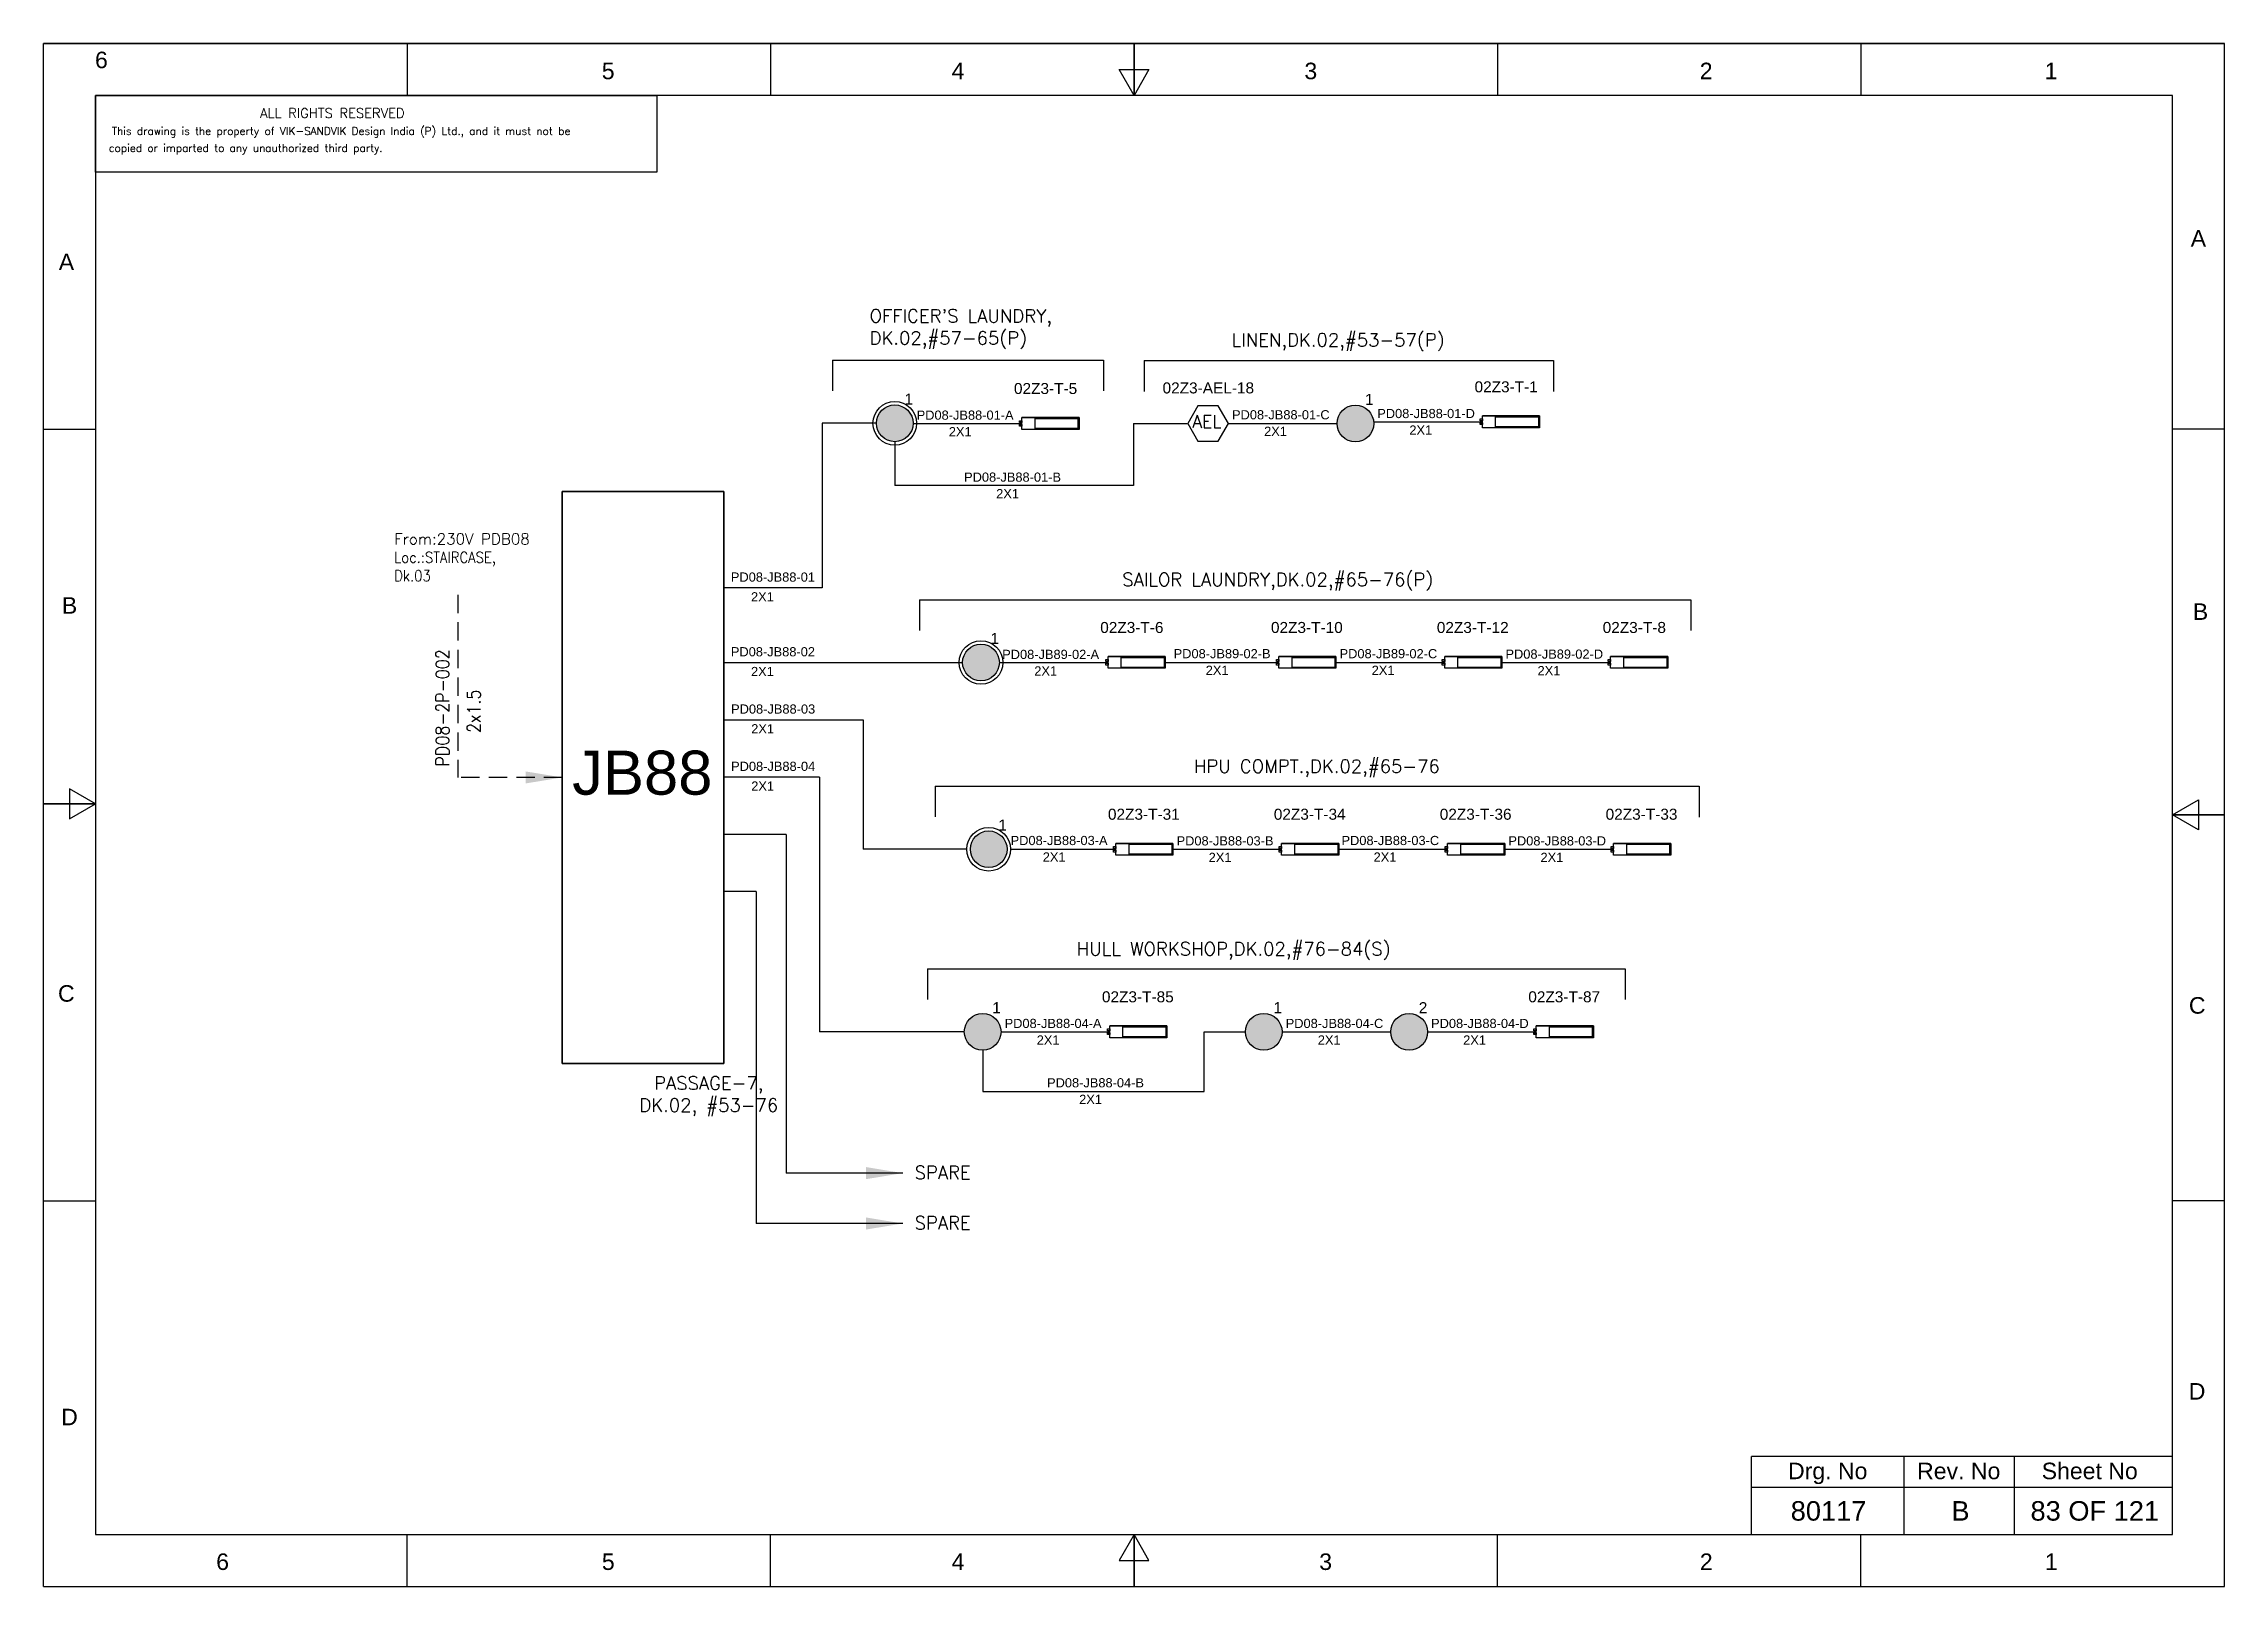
# Model space of a CAD drawing. Header units: inches. Extents: x -3311 to 1429, y -713 to 2436.
# Drawn here: x -2979.2 to -2682.2, y -152.6 to 57.4 of the extents above; entities that cross this region are included whole.
import ezdxf
from ezdxf.enums import TextEntityAlignment as Align

# ---------------------------------------------------------------- set-up
doc = ezdxf.new("R2010")
doc.units = ezdxf.units.IN
doc.linetypes.add('HIDDEN', pattern=[0.375, 0.25, -0.125])
doc.linetypes.add('SOLID', pattern=[0])
for name, color, linetype, lineweight in [('ELEC_TXT-025', 1, 'Continuous', 25), ('HEL-025', 1, 'Continuous', 25), ('HEL-035', 2, 'Continuous', 35)]:
    doc.layers.add(name, color=color, linetype=linetype, lineweight=lineweight)
doc.layers.add('LINE', color=3, linetype='SOLID')
doc.styles.add('_NORMAL', font='arial.ttf')
doc.styles.add('ROMANS', font='simplex.shx', dxfattribs={"width": 0.88})
doc.styles.get("Standard").update_dxf_attribs({"font": 'arial.ttf'})
doc.dimstyles.get("Standard").update_dxf_attribs({"dimtxt": 0.18, "dimasz": 0.18, "dimexe": 0.18, "dimexo": 0.0625, "dimgap": 0.09, "dimtad": 0, "dimtih": 1, "dimtoh": 1, "dimdec": 4, "dimzin": 0, "dimdsep": 46, "dimtxsty": 'Standard', "dimcen": 0.09, "dimadec": 0, "dimazin": 0, "dimtfac": 1, "dimtdec": 4, "dimtofl": 0, "dimtmove": 0, "dimatfit": 3, "dimfxl": 1, "dimtolj": 1, "dimtzin": 0, "dimarcsym": 0})

msp = doc.modelspace()

# ---------------------------------------------------------------- texts
at = {"color": 7}
for s, p in [('PD08-JB88-01-A', (-2860.32, 6.22, -0.03)), ('PD08-JB88-01-C', (-2817.37, 6.27)), ('PD08-JB88-01-D', (-2797.59, 6.44, -0.03)), ('2X1', (-2855.94, 3.96, -0.03)), ('2X1', (-2813, 4.02)), ('2X1', (-2793.22, 4.19, -0.03)), ('PD08-JB88-01-B', (-2853.86, -2.22, -0.03)), ('2X1', (-2849.49, -4.47, -0.03)), ('PD08-JB88-01', (-2885.62, -15.83)), ('2X1', (-2882.88, -18.52)), ('PD08-JB88-02', (-2885.62, -26)), ('PD08-JB89-02-A', (-2848.67, -26.36, -0.03)), ('PD08-JB89-02-B', (-2825.32, -26.26, -0.03)), ('PD08-JB89-02-C', (-2802.72, -26.26, -0.03)), ('PD08-JB89-02-D', (-2780.13, -26.32, -0.05)), ('2X1', (-2882.88, -28.69)), ('2X1', (-2844.3, -28.61, -0.03)), ('2X1', (-2820.95, -28.52, -0.03)), ('2X1', (-2798.35, -28.52, -0.03)), ('2X1', (-2775.76, -28.57, -0.05)), ('PD08-JB88-03', (-2885.59, -33.8)), ('2X1', (-2882.85, -36.49)), ('PD08-JB88-04', (-2885.59, -41.6)), ('2X1', (-2882.85, -44.29)), ('PD08-JB88-03-A', (-2847.52, -51.7)), ('PD08-JB88-03-B', (-2824.92, -51.75, -0.03)), ('PD08-JB88-03-C', (-2802.46, -51.7, -0.03)), ('PD08-JB88-03-D', (-2779.73, -51.75, -0.03)), ('2X1', (-2843.15, -53.95)), ('2X1', (-2820.55, -54, -0.03)), ('2X1', (-2798.09, -53.95)), ('2X1', (-2775.36, -54, -0.03)), ('PD08-JB88-04-A', (-2848.34, -76.61, -0.03)), ('PD08-JB88-04-C', (-2810.06, -76.61, -0.03)), ('PD08-JB88-04-D', (-2790.26, -76.61, -0.03)), ('2X1', (-2843.97, -78.87, -0.03)), ('2X1', (-2805.69, -78.87, -0.03)), ('2X1', (-2785.89, -78.87, -0.03)), ('PD08-JB88-04-B', (-2842.56, -84.69)), ('2X1', (-2838.19, -86.95))]:
    msp.add_text(s, height=1.25, dxfattribs=at).set_placement(p)
at = {"color": 7, "lineweight": 30}
msp.add_text('JB88 ', height=6, dxfattribs=at).set_placement((-2896.52, -41.84), align=Align.MIDDLE_CENTER)
at = {"color": 7}
for s, height, p in [('Drg. No', 2.246, (-2736.24, -136.92)), ('Rev. No', 2.246, (-2718.4, -136.92)), ('Sheet No', 2.246, (-2700.56, -136.92)), ('80117', 2.653, (-2736.13, -142.36)), ('B', 2.65, (-2718.16, -142.36)), ('83 OF 121', 2.653, (-2699.87, -142.36))]:
    msp.add_text(s, height=height, dxfattribs=at).set_placement(p, align=Align.MIDDLE_CENTER)
at = {"color": 7, "char_height": 1.8, "attachment_point": 1, "style": '_NORMAL'}
for s, insert, width in [("{\\Fromans|c0;\\C2;OFFICER'S LAUNDRY,\\PDK.02,#57-65(P)}", (-2866.73, 21.25, 0.22), 52.0451), ('{\\Fromans|c0;\\C2;LINEN,DK.02,#53-57(P)}', (-2817.43, 17.98, 0.22), 74.1776), ('{\\Fromans|c0;\\C2;SAILOR LAUNDRY,DK.02,#65-76(P)}', (-2832.32, -14.64, 0.19), 52.0451), ('{\\Fromans|c0;\\C2;HPU COMPT.,DK.02,#65-76}', (-2822.56, -40.07, 0.22), 74.1776), ('{\\Fromans|c0;\\C2;HULL WORKSHOP,DK.02,#76-84(S)}', (-2838.52, -64.94, 0.22), 74.1776), ('{\\Fromans|c0;\\C2;SPARE}', (-2860.59, -95.38), 8.1658), ('{\\Fromans|c0;\\C2;SPARE}', (-2860.59, -102.23), 8.1658)]:
    msp.add_mtext(s, dxfattribs=dict(at, insert=insert, width=width))
at = {"color": 7, "insert": (-2931.47, -9.27), "char_height": 1.5, "width": 36.8884, "attachment_point": 1}
msp.add_mtext('{\\Fromans|c0;\\C2;From:230V PDB08 \\P\\Fsimplex|c0;\\W0.88;Loc.:STAIRCASE,      \\PDk.03}', dxfattribs=at)
at = {"color": 7, "insert": (-2925.79, -41), "char_height": 1.8, "width": 17.1296, "attachment_point": 1, "rotation": 90, "style": '_NORMAL'}
msp.add_mtext('{\\Fromans|c0;\\W0.88;PD08-2P-002}', dxfattribs=at)
at = {"color": 7, "insert": (-2921.52, -36.43), "char_height": 1.8, "attachment_point": 1, "rotation": 90, "style": '_NORMAL'}
msp.add_mtext('{\\Fsimplex|c0;\\W0.88;2x1.5}', dxfattribs=at)
at = {"color": 7, "insert": (-2898.08, -83.2), "char_height": 1.8, "attachment_point": 1, "style": '_NORMAL'}
msp.add_mtext('\\pxqc;{\\Fromans|c0;\\C2;PASSAGE-7, \\PDK.02, #53-76}', dxfattribs=at)

# ---------------------------------------------------------------- blocks, each defined once
blk = doc.blocks.new('fr')
at = {"color": 7, "linetype": 'Continuous'}
for p, q in [((33763.99, 4500.4), (33466.99, 4500.4)), ((33466.99, 4500.4), (33763.99, 4500.4)), ((33466.99, 4290.33), (33466.99, 4500.4)), ((33516.49, 4500.4), (33516.49, 4493.33)), ((33565.99, 4500.4), (33565.99, 4493.33)), ((33615.49, 4500.4), (33615.49, 4493.33)), ((33615.49, 4493.33), (33615.49, 4500.4)), ((33615.49, 4500.4), (33615.49, 4493.33)), ((33664.99, 4500.4), (33664.99, 4493.33)), ((33714.49, 4500.4), (33714.49, 4493.33)), ((33763.99, 4290.33), (33763.99, 4500.4)), ((33763.99, 4290.33), (33763.99, 4500.4)), ((33615.49, 4493.33), (33613.45, 4496.87)), ((33613.45, 4496.87), (33617.53, 4496.87)), ((33617.53, 4496.87), (33615.49, 4493.33)), ((33756.92, 4493.33), (33474.06, 4493.33)), ((33474.06, 4493.33), (33474.06, 4297.41)), ((33756.92, 4297.41), (33756.92, 4493.33)), ((33466.99, 4447.89), (33474.06, 4447.89)), ((33763.99, 4447.89), (33756.92, 4447.89)), ((33474.06, 4396.87), (33470.53, 4398.91)), ((33470.53, 4398.91), (33470.53, 4394.83)), ((33466.99, 4396.87), (33474.06, 4396.87)), ((33474.06, 4396.87), (33466.99, 4396.87)), ((33466.99, 4396.87), (33474.06, 4396.87)), ((33470.53, 4394.83), (33474.06, 4396.87)), ((33756.92, 4395.37), (33760.45, 4397.41)), ((33760.45, 4397.41), (33760.45, 4393.33)), ((33763.99, 4395.37), (33756.92, 4395.37)), ((33760.45, 4393.33), (33756.92, 4395.37)), ((33756.92, 4395.37), (33763.99, 4395.37)), ((33763.99, 4395.37), (33756.92, 4395.37)), ((33466.99, 4342.85), (33474.06, 4342.85)), ((33763.99, 4342.85), (33756.92, 4342.85)), ((33474.06, 4297.41), (33756.92, 4297.41)), ((33516.49, 4290.33), (33516.49, 4297.41)), ((33565.99, 4290.33), (33565.99, 4297.41)), ((33615.49, 4297.41), (33613.45, 4293.87)), ((33615.49, 4290.33), (33615.49, 4297.41)), ((33617.53, 4293.87), (33615.49, 4297.41)), ((33615.49, 4297.41), (33615.49, 4290.33)), ((33615.49, 4290.33), (33615.49, 4297.41)), ((33664.99, 4290.33), (33664.99, 4297.41)), ((33714.49, 4290.33), (33714.49, 4297.41)), ((33613.45, 4293.87), (33617.53, 4293.87)), ((33466.99, 4290.33), (33763.99, 4290.33)), ((33466.99, 4290.33), (33763.99, 4290.33))]:
    blk.add_line(p, q, dxfattribs=at)
at = {"color": 7, "style": '_NORMAL'}
for s, p in [('6', (33474.86, 4498.18)), ('5', (33543.88, 4496.68)), ('4', (33591.52, 4496.68)), ('3', (33639.57, 4496.68)), ('2', (33693.41, 4496.68)), ('1', (33740.39, 4496.68)), ('A', (33760.45, 4473.88)), ('A', (33470.1, 4470.68)), ('B', (33470.52, 4423.9)), ('B', (33760.74, 4423.06)), ('C', (33470.08, 4371.07)), ('C', (33760.29, 4369.44)), ('D', (33760.27, 4316.89)), ('D', (33470.51, 4313.39)), ('6', (33491.37, 4293.69)), ('5', (33543.89, 4293.69)), ('4', (33591.53, 4293.69)), ('3', (33641.59, 4293.69)), ('2', (33693.43, 4293.69)), ('1', (33740.41, 4293.69))]:
    blk.add_text(s, height=2.25, dxfattribs=at).set_placement(p, align=Align.MIDDLE_CENTER)
blk = doc.blocks.new('A$C4BAD7D21')
at = {"layer": 'HEL-025'}
blk.add_lwpolyline([(-34000, 0), (-34000, 2086), (-18714, 2086), (-18714, 0)], close=True, dxfattribs=at)
at = {"layer": 'HEL-025', "style": 'ROMANS'}
for s, p in [('This drawing is the property of VIK-SANDVIK Design India (P) Ltd., and it must not be', (-33558, 1016)), (' copied or imparted to any unauthorized third party.', (-33785, 550))]:
    blk.add_text(s, height=210, dxfattribs=at).set_placement(p)
at = {"layer": 'HEL-035', "style": 'ROMANS'}
blk.add_text('     ALL RIGHTS RESERVED', height=262.5, dxfattribs=at).set_placement((-30497, 1476))
blk = doc.blocks.new('FIXED_KEY_SWITCH')
h = blk.add_hatch(color=1)
h.dxf.hatch_style = 1
edge = h.paths.add_edge_path()
edge.add_arc((848.13, 1737.46), 2.5, 0, 360)
at = {"color": 1}
blk.add_circle((848.13, 1737.46), 2.5, dxfattribs=at)
at = {"color": 7, "insert": (849.44, 1741.5), "char_height": 1.5, "attachment_point": 1, "style": '_NORMAL'}
blk.add_mtext_dynamic_manual_height_columns('1', width=1.5, gutter_width=7.5, heights=[0], dxfattribs=at)
blk = doc.blocks.new('SWT')
blk.add_blockref('FIXED_KEY_SWITCH', (0, 0))
blk.add_attdef('TAG_NO', (844.55, 1741.11), '', height=1.5)
blk = doc.blocks.new('2A')
at = {"color": 7, "lineweight": -3, "ltscale": 2.5}
blk.add_line((790.02, 1997.62, -0.03), (782.23, 1997.62, -0.03), dxfattribs=at)
at = {"color": 7, "lineweight": -3, "ltscale": 2.5, "elevation": -0.03}
for points in [[(781.91, 1997.21), (782.23, 1997.21), (782.23, 1996.94), (781.91, 1996.94)], [(781.91, 1996.7), (782.23, 1996.7), (782.23, 1996.44), (781.91, 1996.44)], [(782.23, 1997.62), (790.02, 1997.62), (790.02, 1996.02), (782.23, 1996.02)], [(784.03, 1997.5), (789.88, 1997.5), (789.88, 1996.14), (784.03, 1996.14)]]:
    blk.add_lwpolyline(points, close=True, dxfattribs=at)
blk = doc.blocks.new('LED TUBE LIGHT 30W')
blk.add_blockref('2A', (179.91, -357.89))
blk.add_attdef('TAG_NO.', (962.52, 1642.97), '', height=1.5)
blk = doc.blocks.new('AEL')
at = {"color": 4}
blk.add_lwpolyline([(989.98, -190.09), (992.75, -190.09), (994.14, -187.69), (992.75, -185.28), (989.98, -185.28), (988.59, -187.69)], close=True, dxfattribs=at)
at = {"color": 4, "style": 'ROMANS'}
blk.add_text('AEL', height=1.725, dxfattribs=at).set_placement((989.2, -188.27))
blk = doc.blocks.new('AEL_L')
blk.add_blockref('AEL', (0, 0))
blk.add_attdef('TAG_NO', (986.55, -183.59), '', height=1.5)
blk = doc.blocks.new('RHS_SWITCH')
h = blk.add_hatch(color=1)
h.dxf.hatch_style = 1
edge = h.paths.add_edge_path()
edge.add_arc((2068.03, 3653.6), 2, 0, 360)
at = {"color": 1}
blk.add_circle((2068.03, 3653.6), 2, dxfattribs=at)
at = {"color": 7, "insert": (2069.08, 3656.84), "char_height": 1.2, "attachment_point": 1, "style": '_NORMAL'}
blk.add_mtext_dynamic_manual_height_columns('2', width=1.5, gutter_width=7.5, heights=[0], dxfattribs=at)

# ---------------------------------------------------------------- linework, layer by layer
for p, q in [((-2871.79, 14.33, -0.05), (-2834.87, 14.33, -0.05)), ((-2829.32, 14.27, -0.05), (-2773.61, 14.27, -0.05)), ((-2873.19, 5.73), (-2873.19, -16.67)), ((-2865.8, 5.73), (-2873.19, 5.73)), ((-2863.3, 3.23), (-2863.3, -2.74)), ((-2830.81, 5.7), (-2830.81, -2.74)), ((-2830.81, -2.74), (-2863.3, -2.74)), ((-2859.94, -18.29, -0.08), (-2754.89, -18.29, -0.08)), ((-2867.61, -34.64), (-2867.61, -52.27)), ((-2873.53, -42.44), (-2886.59, -42.44)), ((-2873.53, -42.44), (-2873.53, -77.13)), ((-2857.8, -43.67, -0.05), (-2753.77, -43.67, -0.05)), ((-2878.08, -50.24), (-2886.59, -50.24)), ((-2878.08, -50.24), (-2878.08, -96.37)), ((-2853.48, -52.27), (-2867.61, -52.27)), ((-2882.18, -58.04), (-2886.59, -58.04)), ((-2882.18, -58.04), (-2882.18, -103.23)), ((-2858.85, -68.54, -0.05), (-2763.84, -68.54, -0.05)), ((-2853.83, -77.13), (-2873.53, -77.13)), ((-2821.15, -85.26), (-2821.15, -77.13)), ((-2821.15, -77.13), (-2815.55, -77.13)), ((-2851.33, -79.63), (-2851.33, -85.26)), ((-2851.33, -85.26), (-2821.15, -85.26))]:
    msp.add_line(p, q)
at = {"color": 7, "linetype": 'Continuous'}
for p, q in [((-2689.29, -134.97), (-2746.61, -134.97)), ((-2746.61, -145.57), (-2746.61, -134.97)), ((-2725.84, -145.57), (-2725.84, -134.97)), ((-2710.82, -145.57), (-2710.82, -134.97)), ((-2746.61, -139.15), (-2689.29, -139.15))]:
    msp.add_line(p, q, dxfattribs=at)
at = {"linetype": 'HIDDEN', "ltscale": 10}
msp.add_lwpolyline([(-2922.8, -17.61), (-2922.8, -42.49)], dxfattribs=at)
at = {"layer": 'LINE', "color": 0}
for p, q in [((-2871.79, 14.33, -0.05), (-2871.79, 10.14, -0.05)), ((-2834.87, 14.33, -0.05), (-2834.87, 10.14, -0.05)), ((-2829.32, 14.27, -0.05), (-2829.32, 10.08, -0.05)), ((-2773.61, 14.27, -0.05), (-2773.61, 10.08, -0.05)), ((-2798.08, 5.95), (-2783.28, 5.93)), ((-2860.8, 5.7), (-2846.01, 5.7)), ((-2830.81, 5.7), (-2823.42, 5.7)), ((-2817.86, 5.7), (-2803.07, 5.7)), ((-2908.59, -3.54), (-2908.59, -81.44)), ((-2886.59, -3.54), (-2908.59, -3.54)), ((-2886.59, -81.44), (-2886.59, -3.54)), ((-2873.19, -16.67), (-2886.59, -16.67)), ((-2859.94, -18.29, -0.08), (-2859.94, -22.48, -0.08)), ((-2754.89, -18.29, -0.08), (-2754.89, -22.48, -0.08)), ((-2886.59, -26.84, 0.04), (-2854.06, -26.84, -0.03)), ((-2849.06, -26.84, -0.03), (-2834.26, -26.84, -0.03)), ((-2826.46, -26.84, -0.03), (-2811.01, -26.84, -0.03)), ((-2803.21, -26.84, -0.03), (-2788.42, -26.84, -0.03)), ((-2780.62, -26.84, -0.03), (-2765.82, -26.84, -0.03)), ((-2886.56, -34.64), (-2867.61, -34.64)), ((-2857.8, -43.67, -0.05), (-2857.8, -47.86, -0.05)), ((-2753.77, -43.67, -0.05), (-2753.77, -47.91, -0.05)), ((-2847.53, -52.27), (-2833.21, -52.27)), ((-2825.41, -52.27), (-2810.62, -52.27)), ((-2802.82, -52.27), (-2788.02, -52.27)), ((-2780.22, -52.27), (-2765.43, -52.27)), ((-2858.85, -68.54, -0.05), (-2858.85, -72.73, -0.05)), ((-2763.84, -68.54, -0.05), (-2763.84, -72.73, -0.05)), ((-2848.83, -77.13), (-2834.03, -77.13)), ((-2810.55, -77.13), (-2795.75, -77.13)), ((-2790.75, -77.13), (-2775.95, -77.13)), ((-2908.59, -81.44), (-2886.59, -81.44))]:
    msp.add_line(p, q, dxfattribs=at)
msp.add_lwpolyline([(-2908.59, -3.54), (-2886.59, -3.54), (-2886.59, -81.44), (-2908.59, -81.44)], close=True, dxfattribs=at)
for centre in [(-2863.3, 5.73), (-2851.56, -26.84, -0.03), (-2850.51, -52.27)]:
    msp.add_circle(centre, 2.97, dxfattribs=at)

# ---------------------------------------------------------------- block references
for name, p in [('fr', (-36446.21, -4442.97)), ('SWT', (-3711.43, -1731.73)), ('SWT', (-3648.7, -1731.76)), ('SWT', (-3699.69, -1764.3, -0.03)), ('SWT', (-3698.64, -1789.73)), ('SWT', (-3699.46, -1814.59)), ('SWT', (-3661.18, -1814.59))]:
    msp.add_blockref(name, p)
ref = msp.add_blockref('LED TUBE LIGHT 30W', (-3808.14, -1633.23, 0.03))
ref.add_attrib('TAG_NO.', '02Z3-T-5', (-2847.07, 9.72, 0.03), dxfattribs={"height": 1.5})
ref = msp.add_blockref('AEL_L', (-3812, 193.39))
ref.add_attrib('TAG_NO', '02Z3-AEL-18', (-2826.83, 9.8), dxfattribs={"color": 4, "height": 1.5})
ref = msp.add_blockref('LED TUBE LIGHT 30W', (-3745.41, -1633, 0.03))
ref.add_attrib('TAG_NO.', '02Z3-T-1', (-2784.34, 9.95, 0.03), dxfattribs={"height": 1.5})
ref = msp.add_blockref('LED TUBE LIGHT 30W', (-3796.39, -1665.76))
ref.add_attrib('TAG_NO.', '02Z3-T-6', (-2835.32, -22.82), dxfattribs={"height": 1.5})
ref = msp.add_blockref('LED TUBE LIGHT 30W', (-3773.14, -1665.76))
ref.add_attrib('TAG_NO.', '02Z3-T-10', (-2812.07, -22.82), dxfattribs={"height": 1.5})
ref = msp.add_blockref('LED TUBE LIGHT 30W', (-3750.55, -1665.76))
ref.add_attrib('TAG_NO.', '02Z3-T-12', (-2789.48, -22.82), dxfattribs={"height": 1.5})
ref = msp.add_blockref('LED TUBE LIGHT 30W', (-3727.96, -1665.76))
ref.add_attrib('TAG_NO.', '02Z3-T-8', (-2766.89, -22.82), dxfattribs={"height": 1.5})
ref = msp.add_blockref('LED TUBE LIGHT 30W', (-3795.34, -1691.2, 0.03))
ref.add_attrib('TAG_NO.', '02Z3-T-31', (-2834.27, -48.25, 0.03), dxfattribs={"height": 1.5})
ref = msp.add_blockref('LED TUBE LIGHT 30W', (-3772.75, -1691.2, 0.03))
ref.add_attrib('TAG_NO.', '02Z3-T-34', (-2811.68, -48.25, 0.03), dxfattribs={"height": 1.5})
ref = msp.add_blockref('LED TUBE LIGHT 30W', (-3750.15, -1691.2, 0.03))
ref.add_attrib('TAG_NO.', '02Z3-T-36', (-2789.08, -48.25, 0.03), dxfattribs={"height": 1.5})
ref = msp.add_blockref('LED TUBE LIGHT 30W', (-3727.56, -1691.2, 0.03))
ref.add_attrib('TAG_NO.', '02Z3-T-33', (-2766.49, -48.25, 0.03), dxfattribs={"height": 1.5})
ref = msp.add_blockref('LED TUBE LIGHT 30W', (-3796.16, -1716.06, 0.03))
ref.add_attrib('TAG_NO.', '02Z3-T-85', (-2835.09, -73.11, 0.03), dxfattribs={"height": 1.5})
ref = msp.add_blockref('LED TUBE LIGHT 30W', (-3738.09, -1716.06, 0.03))
ref.add_attrib('TAG_NO.', '02Z3-T-87', (-2777.02, -73.11, 0.03), dxfattribs={"height": 1.5})
at = {"layer": 'ELEC_TXT-025', "color": 0, "xscale": 0.005, "yscale": 0.005, "zscale": 0.005}
msp.add_blockref('A$C4BAD7D21', (-2802.15, 39.93), dxfattribs=at)
at = {"layer": 'LINE', "color": 7, "xscale": 1.25, "yscale": 1.25, "zscale": 1.25}
msp.add_blockref('RHS_SWITCH', (-5378.29, -4644.14), dxfattribs=at)

msp.set_redraw_order([(e.dxf.handle, doc.entitydb.next_handle()) for e in msp.query("TEXT MTEXT ATTDEF DIMENSION ARC_DIMENSION")])  # texts and dimensions are drawn at this point

# ---------------------------------------------------------------- leaders
at = {"linetype": 'HIDDEN', "ltscale": 10}
msp.add_leader([(-2908.59, -42.49), (-2922.8, -42.49)], dimstyle='Standard', override={"dimasz": 5, "dimarcsym": 1}, dxfattribs=at)
for points in [[(-2862.21, -96.37), (-2878.08, -96.37)], [(-2862.21, -103.23), (-2882.18, -103.23)]]:
    msp.add_leader(points, dimstyle='Standard', override={"dimasz": 5, "dimarcsym": 1})

doc.saveas('drawing.dxf')
